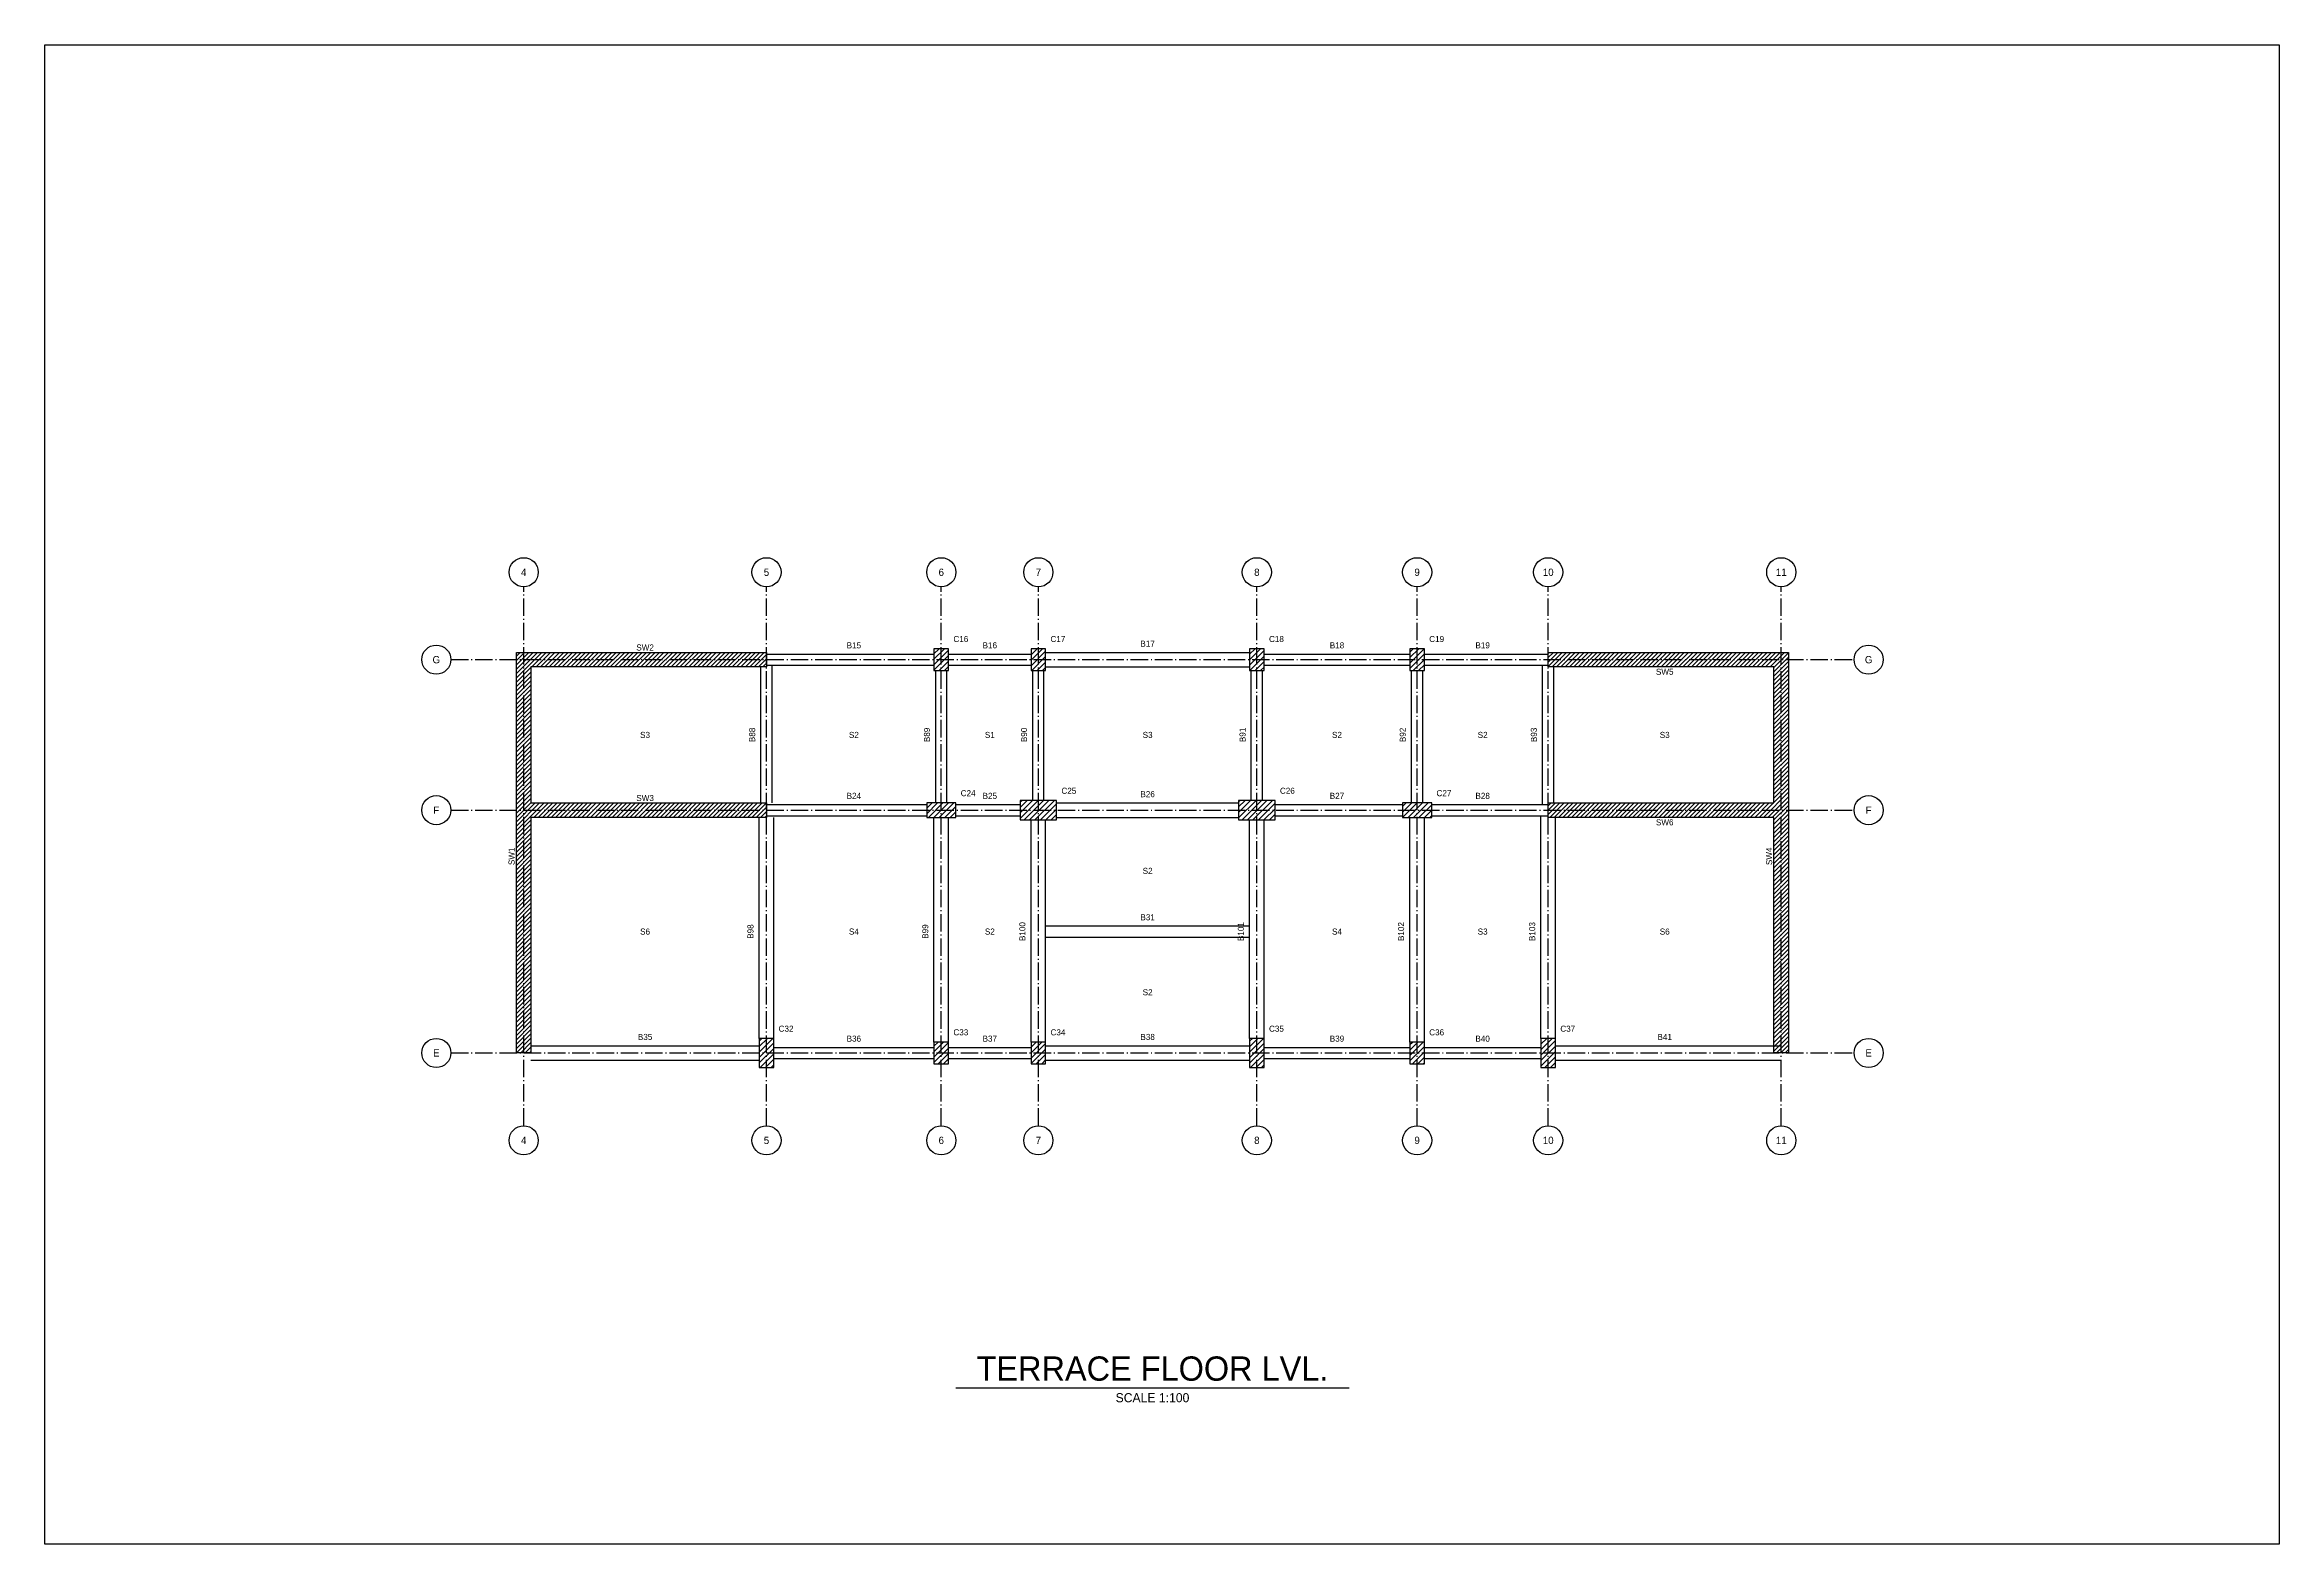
# Model space of a CAD drawing. Header units: millimetres. Extents: x -71346 to 347304, y -10119 to 33865.
# Drawn here: x 179519 to 225543, y -10119 to 20765 of the extents above; entities that cross this region are included whole.
import ezdxf
from ezdxf.enums import TextEntityAlignment as Align

# ---------------------------------------------------------------- set-up
doc = ezdxf.new("R2010")
doc.units = ezdxf.units.MM
doc.header["$LTSCALE"] = 40
doc.header["$PDMODE"] = 35
doc.linetypes.add('GRIDLINE', pattern=[12.5, 9, -1.5, 0.5, -1.5])
for name, color, linetype in [('A-FLOR-IDEN', 11, 'Continuous'), ('G-ANNO-TEXT', 231, 'Continuous'), ('S-BEAM', 12, 'Continuous'), ('S-BEAM-IDEN', 2, 'Continuous'), ('S-COLS', 52, 'Continuous'), ('S-COLS-IDEN', 171, 'Continuous'), ('S-GRID', 8, 'GRIDLINE'), ('S-GRID-IDEN', 8, 'Continuous'), ('S-WALL-IDEN', 30, 'Continuous')]:
    doc.layers.add(name, color=color, linetype=linetype)
doc.layers.add('Boundary', color=40, linetype='Continuous', lineweight=30)
doc.layers.add('Origin', color=40, linetype='Continuous', lineweight=30)
pattern_1 = [(45, (38185.01, 0), (-56.1266, 56.1266), [])]
pattern_2 = [(45, (38185.01, 0), (-44.90128, 44.90128), [])]

msp = doc.modelspace()

# ---------------------------------------------------------------- texts
at = {"layer": 'A-FLOR-IDEN'}
for s, p in [('S3', (191885, 6550)), ('S2', (196185, 6550)), ('S1', (198985, 6550)), ('S3', (202235, 6550)), ('S2', (206135, 6550)), ('S2', (209135, 6550)), ('S3', (212885, 6550)), ('S2', (202235, 3750)), ('S6', (191885, 2500)), ('S4', (196185, 2500)), ('S2', (198985, 2500)), ('S4', (206135, 2500)), ('S3', (209135, 2500)), ('S6', (212885, 2500)), ('S2', (202235, 1250))]:
    msp.add_text(s, height=125, dxfattribs=at).set_placement(p, align=Align.MIDDLE_CENTER)
at = {"layer": 'G-ANNO-TEXT'}
for s, height, p in [('TERRACE FLOOR LVL.', 500, (202335, -6500)), ('SCALE 1:100', 187.5, (202335, -7100))]:
    msp.add_text(s, height=height, dxfattribs=at).set_placement(p, align=Align.MIDDLE_CENTER)
at = {"layer": 'S-BEAM-IDEN'}
for s, p in [('B15', (196185, 8295)), ('B16', (198985, 8295)), ('B17', (202235, 8330)), ('B18', (206135, 8295)), ('B19', (209135, 8295)), ('B24', (196185, 5195)), ('B25', (198985, 5195)), ('B26', (202235, 5230)), ('B27', (206135, 5195)), ('B28', (209135, 5195)), ('B31', (202235, 2695)), ('B35', (191885, 230)), ('B36', (196185, 195)), ('B37', (198985, 195)), ('B38', (202235, 230)), ('B39', (206135, 195)), ('B40', (209135, 195)), ('B41', (212885, 230))]:
    msp.add_text(s, height=125, dxfattribs=at).set_placement(p, align=Align.BOTTOM_CENTER)
for s, p in [('B88', (194190, 6550)), ('B89', (197790, 6550)), ('B90', (199790, 6550)), ('B91', (204290, 6550)), ('B92', (207590, 6550)), ('B93', (210290, 6550)), ('B98', (194155, 2500)), ('B99', (197755, 2500)), ('B100', (199755, 2500)), ('B101', (204255, 2500)), ('B102', (207555, 2500)), ('B103', (210255, 2500))]:
    msp.add_text(s, height=125, rotation=90, dxfattribs=at).set_placement(p, align=Align.BOTTOM_CENTER)
at = {"layer": 'S-COLS-IDEN'}
for s, p in [('C16', (198235, 8425)), ('C17', (200235, 8425)), ('C18', (204735, 8425)), ('C19', (208035, 8425)), ('C24', (198385, 5250)), ('C25', (200460, 5300)), ('C26', (204960, 5300)), ('C27', (208185, 5250)), ('C32', (194635, 400)), ('C33', (198235, 325)), ('C34', (200235, 325)), ('C35', (204735, 400)), ('C36', (208035, 325)), ('C37', (210735, 400))]:
    msp.add_text(s, height=125, dxfattribs=at).set_placement(p, align=Align.BOTTOM_LEFT)
at = {"layer": 'S-GRID-IDEN'}
for s, p in [('4', (189385, 9900)), ('5', (194385, 9900)), ('6', (197985, 9900)), ('7', (199985, 9900)), ('8', (204485, 9900)), ('9', (207785, 9900)), ('10', (210485, 9900)), ('11', (215285, 9900)), ('G', (187585, 8100)), ('G', (217085, 8100)), ('F', (187585, 5000)), ('F', (217085, 5000)), ('E', (187585, 0)), ('E', (217085, 0)), ('4', (189385, -1800)), ('5', (194385, -1800)), ('6', (197985, -1800)), ('7', (199985, -1800)), ('8', (204485, -1800)), ('9', (207785, -1800)), ('10', (210485, -1800)), ('11', (215285, -1800))]:
    msp.add_text(s, height=150, dxfattribs=at).set_placement(p, align=Align.MIDDLE_CENTER)
at = {"layer": 'S-WALL-IDEN'}
for s, p in [('SW2', (191885, 8350)), ('SW5', (212885, 7850)), ('SW3', (191885, 5250)), ('SW6', (212885, 4750))]:
    msp.add_text(s, height=125, dxfattribs=at).set_placement(p, align=Align.MIDDLE_CENTER)
for s, p in [('SW1', (189135, 4050)), ('SW4', (215035, 4050))]:
    msp.add_text(s, height=125, rotation=90, dxfattribs=at).set_placement(p, align=Align.MIDDLE_CENTER)

# ---------------------------------------------------------------- hatches: boundary and pattern name
at = {"layer": 'S-COLS'}
h = msp.add_hatch(dxfattribs=at)
h.set_pattern_fill('ANSI31', scale=25)
h.set_pattern_definition(pattern_1)
h.paths.add_polyline_path([(197835, 7875), (198135, 7875), (198135, 8325), (197835, 8325)])
h = msp.add_hatch(dxfattribs=at)
h.set_pattern_fill('ANSI31', scale=25)
h.set_pattern_definition(pattern_1)
h.paths.add_polyline_path([(199835, 7875), (200135, 7875), (200135, 8325), (199835, 8325)])
h = msp.add_hatch(dxfattribs=at)
h.set_pattern_fill('ANSI31', scale=25)
h.set_pattern_definition(pattern_1)
h.paths.add_polyline_path([(204335, 7875), (204635, 7875), (204635, 8325), (204335, 8325)])
h = msp.add_hatch(dxfattribs=at)
h.set_pattern_fill('ANSI31', scale=25)
h.set_pattern_definition(pattern_1)
h.paths.add_polyline_path([(207635, 7875), (207935, 7875), (207935, 8325), (207635, 8325)])
h = msp.add_hatch(dxfattribs=at)
h.set_pattern_fill('ANSI31', scale=20)
h.set_pattern_definition(pattern_2)
h.paths.add_polyline_path([(189235, 0), (189235, 8250), (194385, 8250), (194385, 7950), (189535, 7950), (189535, 5150), (194385, 5150), (194385, 4850), (189535, 4850), (189535, 0), (189235, 0)])
h = msp.add_hatch(dxfattribs=at)
h.set_pattern_fill('ANSI31', scale=20)
h.set_pattern_definition(pattern_2)
h.paths.add_polyline_path([(215435, 8250), (215435, 0), (215135, 0), (215135, 4850), (210485, 4850), (210485, 5150), (215135, 5150), (215135, 7950), (210485, 7950), (210485, 8250), (215435, 8250)])
h = msp.add_hatch(dxfattribs=at)
h.set_pattern_fill('ANSI31', scale=25)
h.set_pattern_definition(pattern_1)
h.paths.add_polyline_path([(197685, 4850), (198285, 4850), (198285, 5150), (197685, 5150)])
h = msp.add_hatch(dxfattribs=at)
h.set_pattern_fill('ANSI31', scale=25)
h.set_pattern_definition(pattern_1)
h.paths.add_polyline_path([(199610, 4800), (200360, 4800), (200360, 5200), (199610, 5200)])
h = msp.add_hatch(dxfattribs=at)
h.set_pattern_fill('ANSI31', scale=25)
h.set_pattern_definition(pattern_1)
h.paths.add_polyline_path([(204110, 4800), (204860, 4800), (204860, 5200), (204110, 5200)])
h = msp.add_hatch(dxfattribs=at)
h.set_pattern_fill('ANSI31', scale=25)
h.set_pattern_definition(pattern_1)
h.paths.add_polyline_path([(207485, 4850), (208085, 4850), (208085, 5150), (207485, 5150)])
h = msp.add_hatch(dxfattribs=at)
h.set_pattern_fill('ANSI31', scale=25)
h.set_pattern_definition(pattern_1)
h.paths.add_polyline_path([(194235, -300), (194535, -300), (194535, 300), (194235, 300)])
h = msp.add_hatch(dxfattribs=at)
h.set_pattern_fill('ANSI31', scale=25)
h.set_pattern_definition(pattern_1)
h.paths.add_polyline_path([(197835, -225), (198135, -225), (198135, 225), (197835, 225)])
h = msp.add_hatch(dxfattribs=at)
h.set_pattern_fill('ANSI31', scale=25)
h.set_pattern_definition(pattern_1)
h.paths.add_polyline_path([(199835, -225), (200135, -225), (200135, 225), (199835, 225)])
h = msp.add_hatch(dxfattribs=at)
h.set_pattern_fill('ANSI31', scale=25)
h.set_pattern_definition(pattern_1)
h.paths.add_polyline_path([(204335, -300), (204635, -300), (204635, 300), (204335, 300)])
h = msp.add_hatch(dxfattribs=at)
h.set_pattern_fill('ANSI31', scale=25)
h.set_pattern_definition(pattern_1)
h.paths.add_polyline_path([(207635, -225), (207935, -225), (207935, 225), (207635, 225)])
h = msp.add_hatch(dxfattribs=at)
h.set_pattern_fill('ANSI31', scale=25)
h.set_pattern_definition(pattern_1)
h.paths.add_polyline_path([(210335, -300), (210635, -300), (210635, 300), (210335, 300)])

# ---------------------------------------------------------------- linework, layer by layer
at = {"layer": 'Boundary'}
msp.add_lwpolyline([(179519, 20765), (225543, 20765), (225543, -10119), (179519, -10119)], close=True, dxfattribs=at)
at = {"layer": 'G-ANNO-TEXT'}
msp.add_line((198285, -6900), (206385, -6900), dxfattribs=at)
at = {"layer": 'Origin'}
msp.add_point((189535, 7950), dxfattribs=at)
at = {"layer": 'S-BEAM'}
for p, q in [((194270, 5150), (194270, 7950)), ((194385, 8215), (197835, 8215)), ((194385, 7985), (197835, 7985)), ((194500, 5150), (194500, 7985)), ((197870, 5150), (197870, 7875)), ((198100, 5150), (198100, 7875)), ((198135, 8215), (199835, 8215)), ((198135, 7985), (199835, 7985)), ((199870, 5200), (199870, 7875)), ((200100, 5200), (200100, 7875)), ((200135, 8250), (204335, 8250)), ((200135, 7950), (204335, 7950)), ((204370, 5200), (204370, 7875)), ((204600, 5200), (204600, 7875)), ((204635, 8215), (207635, 8215)), ((204635, 7985), (207635, 7985)), ((207670, 5150), (207670, 7875)), ((207900, 5150), (207900, 7875)), ((207935, 8215), (210485, 8215)), ((207935, 7985), (210485, 7985)), ((210370, 5115), (210370, 7985)), ((210600, 5150), (210600, 7950)), ((194385, 5115), (197685, 5115)), ((198285, 5115), (199610, 5115)), ((200360, 5150), (204110, 5150)), ((204860, 5115), (207485, 5115)), ((208085, 5115), (210485, 5115)), ((194235, 300), (194235, 4850)), ((194385, 4885), (197685, 4885)), ((194535, 300), (194535, 4850)), ((197835, 225), (197835, 4850)), ((198135, 225), (198135, 4850)), ((198285, 4885), (199610, 4885)), ((199835, 225), (199835, 4800)), ((200135, 225), (200135, 4800)), ((200360, 4850), (204110, 4850)), ((204335, 300), (204335, 4800)), ((204635, 300), (204635, 4800)), ((204860, 4885), (207485, 4885)), ((207635, 225), (207635, 4850)), ((207935, 225), (207935, 4850)), ((208085, 4885), (210485, 4885)), ((210335, 300), (210335, 4885)), ((210635, 300), (210635, 4850)), ((200135, 2615), (204335, 2615)), ((200135, 2385), (204335, 2385)), ((189535, 150), (194235, 150)), ((194535, 115), (197835, 115)), ((198135, 115), (199835, 115)), ((200135, 150), (204335, 150)), ((204635, 115), (207635, 115)), ((207935, 115), (210335, 115)), ((210635, 150), (215285, 150)), ((189535, -150), (194235, -150)), ((194535, -115), (197835, -115)), ((198135, -115), (199835, -115)), ((200135, -150), (204335, -150)), ((204635, -115), (207635, -115)), ((207935, -115), (210335, -115)), ((210635, -150), (215285, -150))]:
    msp.add_line(p, q, dxfattribs=at)
at = {"layer": 'S-COLS'}
for points in [[(197835, 7875), (198135, 7875), (198135, 8325), (197835, 8325)], [(199835, 7875), (200135, 7875), (200135, 8325), (199835, 8325)], [(204335, 7875), (204635, 7875), (204635, 8325), (204335, 8325)], [(207635, 7875), (207935, 7875), (207935, 8325), (207635, 8325)], [(189235, 0), (189235, 8250), (194385, 8250), (194385, 7950), (189535, 7950), (189535, 5150), (194385, 5150), (194385, 4850), (189535, 4850), (189535, 0)], [(215435, 8250), (215435, 0), (215135, 0), (215135, 4850), (210485, 4850), (210485, 5150), (215135, 5150), (215135, 7950), (210485, 7950), (210485, 8250)], [(197685, 4850), (198285, 4850), (198285, 5150), (197685, 5150)], [(199610, 4800), (200360, 4800), (200360, 5200), (199610, 5200)], [(204110, 4800), (204860, 4800), (204860, 5200), (204110, 5200)], [(207485, 4850), (208085, 4850), (208085, 5150), (207485, 5150)], [(194235, -300), (194535, -300), (194535, 300), (194235, 300)], [(197835, -225), (198135, -225), (198135, 225), (197835, 225)], [(199835, -225), (200135, -225), (200135, 225), (199835, 225)], [(204335, -300), (204635, -300), (204635, 300), (204335, 300)], [(207635, -225), (207935, -225), (207935, 225), (207635, 225)], [(210335, -300), (210635, -300), (210635, 300), (210335, 300)]]:
    msp.add_lwpolyline(points, close=True, dxfattribs=at)
at = {"layer": 'S-GRID'}
for p, q in [((189385, -1500), (189385, 9600)), ((194385, -1500), (194385, 9600)), ((197985, -1500), (197985, 9600)), ((199985, -1500), (199985, 9600)), ((204485, -1500), (204485, 9600)), ((207785, -1500), (207785, 9600)), ((210485, -1500), (210485, 9600)), ((215285, -1500), (215285, 9600)), ((187885, 8100), (216785, 8100)), ((187885, 5000), (216785, 5000)), ((187885, 0), (216785, 0))]:
    msp.add_line(p, q, dxfattribs=at)
at = {"layer": 'S-GRID-IDEN'}
for centre in [(189385, 9900), (194385, 9900), (197985, 9900), (199985, 9900), (204485, 9900), (207785, 9900), (210485, 9900), (215285, 9900), (187585, 8100), (217085, 8100), (187585, 5000), (217085, 5000), (187585, 0), (217085, 0), (189385, -1800), (194385, -1800), (197985, -1800), (199985, -1800), (204485, -1800), (207785, -1800), (210485, -1800), (215285, -1800)]:
    msp.add_circle(centre, 300, dxfattribs=at)

msp.set_redraw_order([(e.dxf.handle, doc.entitydb.next_handle()) for e in msp.query("TEXT MTEXT ATTDEF DIMENSION ARC_DIMENSION")])  # texts and dimensions are drawn at this point

doc.saveas('drawing.dxf')
